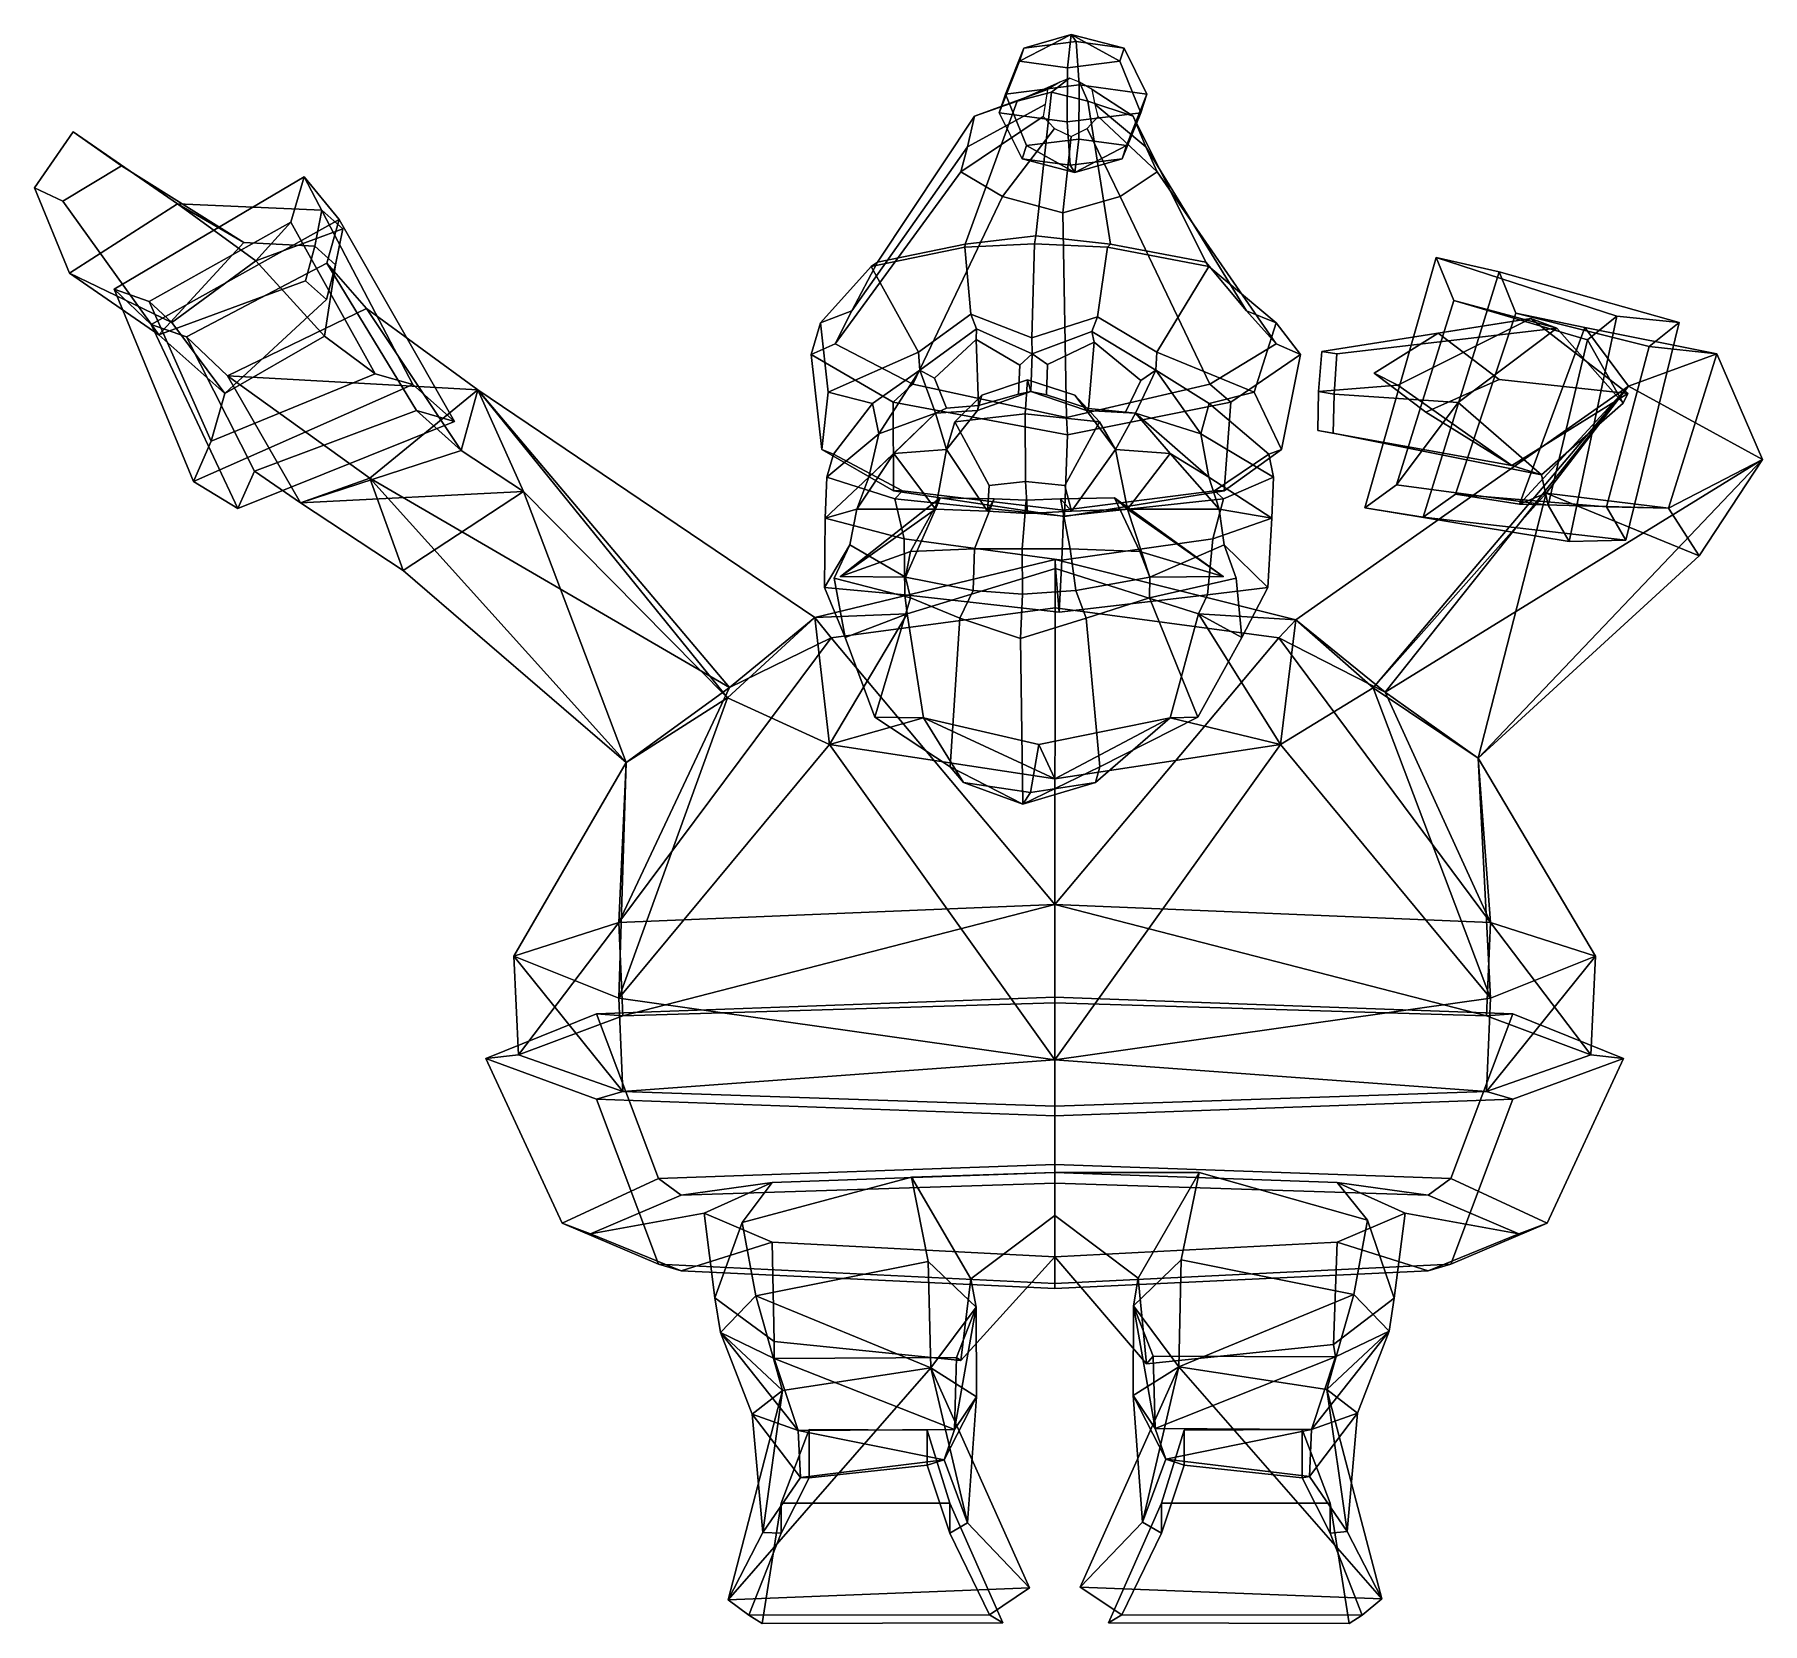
# Model space of a CAD drawing. Extents: x -287 to 196, y -153 to 291.
import ezdxf

# ---------------------------------------------------------------- set-up
doc = ezdxf.new("R2010")
doc.units = 0

msp = doc.modelspace()

# ---------------------------------------------------------------- linework, layer by layer
for p in [(-61.988625, 139.673492, 100.474632), (44.866165, 139.673492, 109.30294)]:
    msp.add_point(p)
for points in [[(1.416467, 281.876221, -21.806782), (2.476177, 291.180511, -34.633114), (-11.962051, 283.706482, -30.261045)], [(-11.962051, 283.706482, -30.261045), (2.476177, 291.180511, -34.633114), (-10.755948, 287.367004, -44.859261)], [(2.476177, 291.180511, -34.633114), (3.828678, 289.197296, -51.003277), (-10.755948, 287.367004, -44.859261)], [(1.416467, 281.876221, -21.806782), (16.001122, 283.706482, -27.950731), (2.476177, 291.180511, -34.633114)], [(2.476177, 291.180511, -34.633114), (17.207226, 287.367004, -42.54895), (3.828678, 289.197296, -51.003277)], [(16.001122, 283.706482, -27.950731), (17.207226, 287.367004, -42.54895), (2.476177, 291.180511, -34.633114)], [(-17.649797, 269.32309, -31.993832), (-11.962051, 283.706482, -30.261045), (-10.755948, 287.367004, -44.859261), (-15.944104, 274.499878, -52.638908)], [(-10.755948, 287.367004, -44.859261), (3.828678, 289.197296, -51.003277), (4.681688, 277.088257, -61.327782), (-15.944104, 274.499878, -52.638908)], [(17.207226, 287.367004, -42.54895), (23.601786, 274.499847, -49.371635), (4.681688, 277.088257, -61.327782), (3.828678, 289.197296, -51.003277)], [(21.896091, 269.32309, -28.726559), (23.601786, 274.499847, -49.371635), (17.207226, 287.367004, -42.54895), (16.001122, 283.706482, -27.950731)], [(1.270307, 266.734711, -20.037716), (1.416467, 281.876221, -21.806782), (-11.962051, 283.706482, -30.261045), (-17.649797, 269.32309, -31.993832)], [(1.270307, 266.734711, -20.037716), (21.896091, 269.32309, -28.726559), (16.001122, 283.706482, -27.950731), (1.416467, 281.876221, -21.806782)], [(-4.136178, 275.802246, -30.294231), (-4.796027, 271.614899, -31.697834), (-26.509155, 259.743134, 13.290929), (-24.565275, 268.390717, 23.299305)], [(-0.757947, 277.835266, -29.360109), (-4.136178, 275.802246, -30.294231), (-24.565275, 268.390717, 23.299305), (-12.700552, 272.589233, 29.060812)], [(-10.049102, 260.116455, -53.414673), (-15.944104, 274.499878, -52.638908), (4.681688, 277.088257, -61.327782), (4.535526, 261.946716, -59.558685)], [(1.97992, 279.021759, -28.75164), (-0.757947, 277.835266, -29.360109), (-12.700552, 272.589233, 29.060812), (-3.039395, 275.03949, 32.649345)], [(1.97992, 279.021759, -28.75164), (-3.039395, 275.03949, 32.649345), (7.079707, 272.589233, 30.695053), (4.780525, 277.835266, -28.902523)], [(17.91407, 260.116455, -51.104359), (4.535526, 261.946716, -59.558685), (4.681688, 277.088257, -61.327782), (23.601786, 274.499847, -49.371635)], [(4.780525, 277.835266, -28.902523), (7.079707, 272.589233, 30.695053), (19.729126, 268.390717, 26.958897), (8.266255, 275.802246, -29.269545)], [(8.266255, 275.802246, -29.269545), (19.729126, 268.390717, 26.958897), (23.289207, 259.743134, 17.405256), (9.147513, 271.614899, -30.54582)], [(-51.711262, 227.575867, 63.107445), (-27.191229, 232.561707, 77.576347), (-12.700552, 272.589233, 29.060812), (-24.565275, 268.390717, 23.299305)], [(-4.796027, 271.614899, -31.697834), (-5.412192, 268.237183, -32.836971), (-28.376818, 252.767609, 5.19299), (-26.509155, 259.743134, 13.290929)], [(-7.463039, 234.863403, 86.542114), (-3.039395, 275.03949, 32.649345), (-12.700552, 272.589233, 29.060812), (-27.191229, 232.561707, 77.576347)], [(-17.649797, 269.32309, -31.993832), (-15.944104, 274.499878, -52.638908), (-10.049102, 260.116455, -53.414673), (-11.255205, 256.455933, -38.816456)], [(-7.463039, 234.863403, 86.542114), (13.469097, 232.561707, 80.935692), (7.079707, 272.589233, 30.695053), (-3.039395, 275.03949, 32.649345)], [(40.031281, 227.575867, 70.68718), (19.729126, 268.390717, 26.958897), (7.079707, 272.589233, 30.695053), (13.469097, 232.561707, 80.935692)], [(9.147513, 271.614899, -30.54582), (23.289207, 259.743134, 17.405256), (26.460579, 252.767578, 9.723642), (9.942279, 268.237183, -31.568388)], [(21.896091, 269.32309, -28.726559), (16.707966, 256.455933, -36.506142), (17.91407, 260.116455, -51.104359), (23.601786, 274.499847, -49.371635)], [(-58.885387, 213.957977, 36.753155), (-51.711262, 227.575867, 63.107445), (-24.565275, 268.390717, 23.299305), (-26.509155, 259.743134, 13.290929)], [(-5.412192, 268.237183, -32.836971), (-2.241776, 264.935394, -33.638779), (-16.728456, 245.948853, -1.609701), (-28.376818, 252.767609, 5.19299)], [(1.270307, 266.734711, -20.037716), (-17.649797, 269.32309, -31.993832), (-11.255205, 256.455933, -38.816456), (2.123314, 254.625671, -30.362192)], [(1.270307, 266.734711, -20.037716), (2.123314, 254.625671, -30.362192), (16.707966, 256.455933, -36.506142), (21.896091, 269.32309, -28.726559)], [(9.942279, 268.237183, -31.568388), (26.460579, 252.767578, 9.723642), (16.086605, 245.948853, 1.101471), (6.946441, 264.935394, -32.87965)], [(51.433369, 213.957977, 45.867657), (23.289207, 259.743134, 17.405256), (19.729126, 268.390717, 26.958897), (40.031281, 227.575867, 70.68718)], [(-279.366852, 244.585876, 183.979324), (-262.978943, 254.484009, 186.744736), (-276.467804, 264.018066, 172.980865), (-287.24054, 248.36795, 162.276779)], [(-287.24054, 248.36795, 162.276779), (-276.467804, 264.018066, 172.980865), (-247.260544, 243.886536, 113.714951), (-277.46167, 224.509888, 108.066727)], [(-262.978943, 254.484009, 186.744736), (-228.774658, 233.08252, 149.690536), (-247.260544, 243.886536, 113.714951), (-276.467804, 264.018066, 172.980865)], [(-2.241776, 264.935394, -33.638779), (2.411141, 262.711029, -33.971024), (0.10835, 241.355164, -5.449925), (-16.728456, 245.948853, -1.609701)], [(3.475801, 252.642395, -46.732296), (-10.049102, 260.116455, -53.414673), (4.535526, 261.946716, -59.558685)], [(6.946441, 264.935394, -32.87965), (16.086605, 245.948853, 1.101471), (0.10835, 241.355164, -5.449925), (2.411141, 262.711029, -33.971024)], [(3.475801, 252.642395, -46.732296), (4.535526, 261.946716, -59.558685), (17.91407, 260.116455, -51.104359)], [(-63.511799, 204.701447, 14.250016), (-58.885387, 213.957977, 36.753155), (-26.509155, 259.743134, 13.290929), (-28.376818, 252.767609, 5.19299)], [(-11.255205, 256.455933, -38.816456), (-10.049102, 260.116455, -53.414673), (3.475801, 252.642395, -46.732296)], [(2.123314, 254.625671, -30.362192), (-11.255205, 256.455933, -38.816456), (3.475801, 252.642395, -46.732296)], [(2.123314, 254.625671, -30.362192), (3.475801, 252.642395, -46.732296), (16.707966, 256.455933, -36.506142)], [(16.707966, 256.455933, -36.506142), (3.475801, 252.642395, -46.732296), (17.91407, 260.116455, -51.104359)], [(59.690243, 204.701416, 24.42893), (26.460579, 252.767578, 9.723642), (23.289207, 259.743134, 17.405256), (51.433369, 213.957977, 45.867657)], [(-279.366852, 244.585876, 183.979324), (-252.488846, 207.24411, 132.579544), (-228.774658, 233.08252, 149.690536), (-262.978943, 254.484009, 186.744736)], [(-264.952789, 220.001587, 89.379517), (-211.882156, 251.426056, 97.148766), (-202.133865, 239.476227, 68.659538), (-254.638809, 210.136841, 59.491009)], [(-264.952789, 220.001587, 89.379517), (-255.19223, 216.576721, 94.149231), (-215.599503, 238.687073, 100.18042), (-211.882156, 251.426056, 97.148766)], [(-181.566895, 193.316589, 129.239166), (-211.882156, 251.426056, 97.148766), (-215.599503, 238.687073, 100.18042), (-192.021088, 196.36084, 124.345932)], [(-169.890503, 183.015808, 100.0019), (-202.133865, 239.476227, 68.659538), (-211.882156, 251.426056, 97.148766), (-181.566895, 193.316589, 129.239166)], [(-41.810711, 193.460449, -3.171872), (-63.511799, 204.701447, 14.250016), (-28.376818, 252.767609, 5.19299), (-16.728456, 245.948853, -1.609701)], [(41.142666, 193.460449, 3.68171), (16.086605, 245.948853, 1.101471), (26.460579, 252.767578, 9.723642), (59.690243, 204.701416, 24.42893)], [(-279.366852, 244.585876, 183.979324), (-287.24054, 248.36795, 162.276779), (-277.46167, 224.509888, 108.066727), (-252.488846, 207.24411, 132.579544)], [(-277.46167, 224.509888, 108.066727), (-247.260544, 243.886536, 113.714951), (-225.364471, 227.879089, 90.32843), (-248.862198, 210.686401, 88.078171)], [(-206.918701, 242.040314, 157.069931), (-201.053467, 236.904388, 146.74115), (-225.364471, 227.879089, 90.32843), (-247.260544, 243.886536, 113.714951)], [(-208.912277, 231.989746, 161.999619), (-206.918701, 242.040314, 157.069931), (-247.260544, 243.886536, 113.714951), (-228.774658, 233.08252, 149.690536)], [(-208.912277, 231.989746, 161.999619), (-203.147583, 226.843628, 151.595947), (-201.053467, 236.904388, 146.74115), (-206.918701, 242.040314, 157.069931)], [(1.128203, 184.108337, -17.443327), (-41.810711, 193.460449, -3.171872), (-16.728456, 245.948853, -1.609701), (0.10835, 241.355164, -5.449925)], [(1.128203, 184.108337, -17.443327), (0.10835, 241.355164, -5.449925), (16.086605, 245.948853, 1.101471), (41.142666, 193.460449, 3.68171)], [(-248.862198, 210.686401, 88.078171), (-225.364471, 227.879089, 90.32843), (-215.599503, 238.687073, 100.18042), (-255.19223, 216.576721, 94.149231)], [(-254.638809, 210.136841, 59.491009), (-202.133865, 239.476227, 68.659538), (-205.611603, 227.295105, 71.586655), (-244.746521, 206.623352, 64.339752)], [(-206.248871, 206.900574, 110.524094), (-192.021088, 196.36084, 124.345932), (-215.599503, 238.687073, 100.18042), (-225.364471, 227.879089, 90.32843)], [(-203.147583, 226.843628, 151.595947), (-206.248871, 206.900574, 110.524094), (-225.364471, 227.879089, 90.32843), (-201.053467, 236.904388, 146.74115)], [(-169.890503, 183.015808, 100.0019), (-180.543259, 186.077148, 95.029816), (-205.611603, 227.295105, 71.586655), (-202.133865, 239.476227, 68.659538)], [(-211.530487, 222.289001, 166.435928), (-208.912277, 231.989746, 161.999619), (-228.774658, 233.08252, 149.690536), (-252.488846, 207.24411, 132.579544)], [(-211.530487, 222.289001, 166.435928), (-205.657303, 217.137085, 156.069992), (-203.147583, 226.843628, 151.595947), (-208.912277, 231.989746, 161.999619)], [(-27.23945, 231.768799, 83.02607), (-27.191229, 232.561707, 77.576347), (-51.711262, 227.575867, 63.107445), (-53.419609, 226.310303, 68.230446)], [(-25.59234, 213.023315, 92.597458), (-27.23945, 231.768799, 83.02607), (-53.419609, 226.310303, 68.230446), (-40.19788, 202.340027, 82.319923)], [(-7.824828, 232.710266, 90.921074), (-7.463039, 234.863403, 86.542114), (-27.191229, 232.561707, 77.576347), (-27.23945, 231.768799, 83.02607)], [(-8.597091, 206.376465, 100.268265), (-7.824828, 232.710266, 90.921074), (-27.23945, 231.768799, 83.02607), (-25.59234, 213.023315, 92.597458)], [(-8.597091, 206.376465, 100.268265), (9.819415, 212.290863, 95.791283), (12.62226, 231.768799, 86.319435), (-7.824828, 232.710266, 90.921074)], [(-7.824828, 232.710266, 90.921074), (12.62226, 231.768799, 86.319435), (13.469097, 232.561707, 80.935692), (-7.463039, 234.863403, 86.542114)], [(9.819415, 212.290863, 95.791283), (26.416792, 202.340027, 87.823616), (40.875683, 226.310303, 76.021095), (12.62226, 231.768799, 86.319435)], [(12.62226, 231.768799, 86.319435), (40.875683, 226.310303, 76.021095), (40.031281, 227.575867, 70.68718), (13.469097, 232.561707, 80.935692)], [(-244.746521, 206.623352, 64.339752), (-205.611603, 227.295105, 71.586655), (-194.451996, 214.566589, 39.63834), (-233.354614, 195.76825, 31.83003)], [(-194.451996, 214.566589, 39.63834), (-205.611603, 227.295105, 71.586655), (-180.543259, 186.077148, 95.029816), (-168.025726, 174.861816, 63.058159)], [(-53.419609, 226.310303, 68.230446), (-51.711262, 227.575867, 63.107445), (-58.885387, 213.957977, 36.753155), (-67.608734, 210.547272, 38.438084)], [(40.875683, 226.310303, 76.021095), (59.761898, 210.547241, 48.961407), (51.433369, 213.957977, 45.867657), (40.031281, 227.575867, 70.68718)], [(100.772682, 156.228271, 71.821877), (84.507095, 158.86972, 100.557137), (104.465462, 228.858521, 105.918915), (122.045471, 224.825409, 79.009048)], [(84.507095, 158.86972, 100.557137), (93.369736, 165.274841, 105.345581), (109.396774, 216.794617, 109.847816), (104.465462, 228.858521, 105.918915)], [(154.888687, 212.452759, 138.364227), (172.304214, 210.686768, 110.246674), (122.045471, 224.825409, 79.009048), (104.465462, 228.858521, 105.918915)], [(154.888687, 212.452759, 138.364227), (104.465462, 228.858521, 105.918915), (109.396774, 216.794617, 109.847816), (146.689133, 205.868042, 133.987305)], [(-252.488846, 207.24411, 132.579544), (-277.46167, 224.509888, 108.066727), (-248.862198, 210.686401, 88.078171), (-234.095535, 190.802307, 105.773422)], [(-211.530487, 222.289001, 166.435928), (-252.488846, 207.24411, 132.579544), (-234.095535, 190.802307, 105.773422), (-205.657303, 217.137085, 156.069992)], [(-205.657303, 217.137085, 156.069992), (-234.095535, 190.802307, 105.773422), (-206.248871, 206.900574, 110.524094), (-203.147583, 226.843628, 151.595947)], [(-40.19788, 202.340027, 82.319923), (-53.419609, 226.310303, 68.230446), (-67.608734, 210.547272, 38.438084), (-65.477661, 191.223175, 63.313595)], [(26.416792, 202.340027, 87.823616), (53.577187, 191.223145, 73.149864), (59.761898, 210.547241, 48.961407), (40.875683, 226.310303, 76.021095)], [(100.772682, 156.228271, 71.821877), (122.045471, 224.825409, 79.009048), (126.692833, 213.265961, 82.727089), (109.808884, 162.712769, 76.70784)], [(172.304214, 210.686768, 110.246674), (163.999435, 203.969208, 105.817535), (126.692833, 213.265961, 82.727089), (122.045471, 224.825409, 79.009048)], [(-230.403244, 158.71283, 86.151527), (-242.841949, 166.206604, 117.083336), (-264.952789, 220.001587, 89.379517), (-254.638809, 210.136841, 59.491009)], [(-242.841949, 166.206604, 117.083336), (-237.860916, 177.470703, 115.025322), (-255.19223, 216.576721, 94.149231), (-264.952789, 220.001587, 89.379517)], [(-234.095535, 190.802307, 105.773422), (-248.862198, 210.686401, 88.078171), (-255.19223, 216.576721, 94.149231), (-237.860916, 177.470703, 115.025322)], [(-233.354614, 195.76825, 31.83003), (-194.451996, 214.566589, 39.63834), (-163.407516, 191.822449, 3.517305)], [(-168.025726, 174.861816, 63.058159), (-163.407516, 191.822449, 3.517305), (-194.451996, 214.566589, 39.63834)], [(-67.608734, 210.547272, 38.438084), (-58.885387, 213.957977, 36.753155), (-63.511799, 204.701447, 14.250016), (-70.184624, 201.74823, 12.954178)], [(-25.59234, 213.023315, 92.597458), (-40.19788, 202.340027, 82.319923), (-39.87487, 197.357666, 82.075066), (-23.983829, 208.893402, 92.768608)], [(-8.597091, 206.376465, 100.268265), (-25.59234, 213.023315, 92.597458), (-23.983829, 208.893402, 92.768608), (-8.45526, 201.899658, 98.551598)], [(59.761898, 210.547241, 48.961407), (66.48526, 201.74823, 24.2458), (59.690243, 204.701416, 24.42893), (51.433369, 213.957977, 45.867657)], [(110.537155, 188.293457, 106.43367), (138.110825, 209.10318, 113.411888), (109.396774, 216.794617, 109.847816), (93.369736, 165.274841, 105.345581)], [(156.641708, 188.141357, 122.511856), (146.689133, 205.868042, 133.987305), (109.396774, 216.794617, 109.847816), (138.110825, 209.10318, 113.411888)], [(146.018082, 209.323303, 52.424671), (127.73716, 159.918579, 45.476028), (109.808884, 162.712769, 76.70784), (126.692833, 213.265961, 82.727089)], [(163.999435, 203.969208, 105.817535), (182.877777, 201.898315, 75.096077), (146.018082, 209.323303, 52.424671), (126.692833, 213.265961, 82.727089)], [(-230.403244, 158.71283, 86.151527), (-254.638809, 210.136841, 59.491009), (-244.746521, 206.623352, 64.339752), (-225.779068, 169.137421, 84.25219)], [(-65.477661, 191.223175, 63.313595), (-67.608734, 210.547272, 38.438084), (-70.184624, 201.74823, 12.954178), (-67.249596, 175.203186, 27.501287)], [(-24.099293, 205.924255, 90.925369), (-23.983829, 208.893402, 92.768608), (-39.87487, 197.357666, 82.075066), (-35.773426, 195.137604, 82.772179)], [(-24.099293, 205.924255, 90.925369), (-11.953626, 198.740356, 96.009727), (-8.45526, 201.899658, 98.551598), (-23.983829, 208.893402, 92.768608)], [(-8.597091, 206.376465, 100.268265), (-8.45526, 201.899658, 98.551598), (8.206526, 208.153076, 95.673096), (9.819415, 212.290863, 95.791283)], [(8.897204, 205.221802, 93.659401), (8.206526, 208.153076, 95.673096), (-8.45526, 201.899658, 98.551598), (-4.13329, 198.906799, 96.798103)], [(9.819415, 212.290863, 95.791283), (8.206526, 208.153076, 95.673096), (26.138348, 197.357666, 87.52906), (26.416792, 202.340027, 87.823616)], [(8.897204, 205.221802, 93.659401), (21.938738, 194.458496, 85.039314), (26.138348, 197.357666, 87.52906), (8.206526, 208.153076, 95.673096)], [(53.577187, 191.223145, 73.149864), (61.202572, 175.203156, 38.113964), (66.48526, 201.74823, 24.2458), (59.761898, 210.547241, 48.961407)], [(71.559532, 191.345886, 143.948776), (93.757179, 193.203674, 151.092667), (130.912994, 211.768555, 145.849731), (72.459068, 202.613159, 142.712189)], [(72.459068, 202.613159, 142.712189), (130.912994, 211.768555, 145.849731), (138.110825, 209.10318, 113.411888), (76.675278, 201.911621, 130.497711)], [(75.899323, 190.642914, 131.757706), (76.675278, 201.911621, 130.497711), (138.110825, 209.10318, 113.411888), (110.537155, 188.293457, 106.43367)], [(87.124016, 196.516449, 205.369659), (104.955688, 207.711121, 209.728882), (130.912994, 211.768555, 145.849731), (93.757179, 193.203674, 151.092667)], [(101.506737, 185.613098, 212.329468), (122.070618, 194.74408, 205.922318), (104.955688, 207.711121, 209.728882), (87.124016, 196.516449, 205.369659)], [(122.070618, 194.74408, 205.922318), (157.969742, 190.78241, 157.973145), (130.912994, 211.768555, 145.849731), (104.955688, 207.711121, 209.728882)], [(127.73716, 159.918579, 45.476028), (146.018082, 209.323303, 52.424671), (158.171799, 192.905579, 3.685029)], [(157.969742, 190.78241, 157.973145), (156.641708, 188.141357, 122.511856), (138.110825, 209.10318, 113.411888), (130.912994, 211.768555, 145.849731)], [(141.557129, 149.451233, 136.528412), (154.888687, 212.452759, 138.364227), (146.689133, 205.868042, 133.987305), (135.697037, 159.592346, 132.199005)], [(157.471817, 149.802185, 106.291771), (172.304214, 210.686768, 110.246674), (154.888687, 212.452759, 138.364227), (141.557129, 149.451233, 136.528412)], [(182.877777, 201.898315, 75.096077), (158.171799, 192.905579, 3.685029), (146.018082, 209.323303, 52.424671)], [(157.471817, 149.802185, 106.291771), (152.035751, 159.183014, 102.277779), (163.999435, 203.969208, 105.817535), (172.304214, 210.686768, 110.246674)], [(-212.950699, 160.289246, 51.577583), (-225.779068, 169.137421, 84.25219), (-244.746521, 206.623352, 64.339752), (-233.354614, 195.76825, 31.83003)], [(-234.095535, 190.802307, 105.773422), (-237.860916, 177.470703, 115.025322), (-192.021088, 196.36084, 124.345932), (-206.248871, 206.900574, 110.524094)], [(-70.184624, 201.74823, 12.954178), (-63.511799, 204.701447, 14.250016), (-41.810711, 193.460449, -3.171872), (-47.299282, 188.381714, -5.959583)], [(-23.501186, 187.427612, 94.946037), (-24.099293, 205.924255, 90.925369), (-35.773426, 195.137604, 82.772179), (-32.405331, 186.682007, 88.918365)], [(-11.953626, 198.740356, 96.009727), (-24.099293, 205.924255, 90.925369), (-23.501186, 187.427612, 94.946037), (-12.243429, 190.624847, 99.517403)], [(-4.13329, 198.906799, 96.798103), (-4.448513, 190.49762, 100.613449), (7.25494, 186.666016, 97.047783), (8.897204, 205.221802, 93.659401)], [(7.25494, 186.666016, 97.047783), (17.611422, 185.600525, 91.416771), (21.938738, 194.458496, 85.039314), (8.897204, 205.221802, 93.659401)], [(66.48526, 201.74823, 24.2458), (47.014339, 188.381714, 1.832579), (41.142666, 193.460449, 3.68171), (59.690243, 204.701416, 24.42893)], [(133.907822, 168.043823, 117.271149), (135.697037, 159.592346, 132.199005), (146.689133, 205.868042, 133.987305), (156.641708, 188.141357, 122.511856)], [(169.384018, 158.748413, 70.507729), (182.877777, 201.898315, 75.096077), (163.999435, 203.969208, 105.817535), (152.035751, 159.183014, 102.277779)], [(-67.249596, 175.203186, 27.501287), (-70.184624, 201.74823, 12.954178), (-47.299282, 188.381714, -5.959583), (-47.246227, 163.602173, 4.607712)], [(-53.102993, 188.042603, 65.847351), (-39.87487, 197.357666, 82.075066), (-40.19788, 202.340027, 82.319923), (-65.477661, 191.223175, 63.313595)], [(-12.243429, 190.624847, 99.517403), (-8.825187, 191.407227, 103.029045), (-8.45526, 201.899658, 98.551598), (-11.953626, 198.740356, 96.009727)], [(-4.448513, 190.49762, 100.613449), (-4.13329, 198.906799, 96.798103), (-8.45526, 201.899658, 98.551598), (-8.825187, 191.407227, 103.029045)], [(40.954464, 188.042572, 73.618347), (53.577187, 191.223145, 73.149864), (26.416792, 202.340027, 87.823616), (26.138348, 197.357666, 87.52906)], [(61.202572, 175.203156, 38.113964), (45.227707, 163.602173, 12.247879), (47.014339, 188.381714, 1.832579), (66.48526, 201.74823, 24.2458)], [(71.559532, 191.345886, 143.948776), (72.459068, 202.613159, 142.712189), (76.675278, 201.911621, 130.497711), (75.899323, 190.642914, 131.757706)], [(182.877777, 201.898315, 75.096077), (195.607834, 172.343536, -2.346491), (158.171799, 192.905579, 3.685029)], [(169.384018, 158.748413, 70.507729), (195.607834, 172.343536, -2.346491), (182.877777, 201.898315, 75.096077)], [(-242.841949, 166.206604, 117.083336), (-181.566895, 193.316589, 129.239166), (-192.021088, 196.36084, 124.345932), (-237.860916, 177.470703, 115.025322)], [(-230.403244, 158.71283, 86.151527), (-169.890503, 183.015808, 100.0019), (-181.566895, 193.316589, 129.239166), (-242.841949, 166.206604, 117.083336)], [(-233.354614, 195.76825, 31.83003), (-163.407516, 191.822449, 3.517305), (-193.580399, 167.170593, -15.166944)], [(-212.950699, 160.289246, 51.577583), (-233.354614, 195.76825, 31.83003), (-193.580399, 167.170593, -15.166944)], [(-51.333374, 179.551636, 69.127342), (-39.87487, 197.357666, 82.075066), (-53.102993, 188.042603, 65.847351)], [(-35.446167, 185.305389, 90.198479), (-39.87487, 197.357666, 82.075066), (-51.333374, 179.551636, 69.127342)], [(-47.299282, 188.381714, -5.959583), (-41.810711, 193.460449, -3.171872), (1.128203, 184.108337, -17.443327), (1.393267, 179.241547, -20.651571)], [(-32.405331, 186.682007, 88.918365), (-35.773426, 195.137604, 82.772179), (-39.87487, 197.357666, 82.075066), (-35.446167, 185.305389, 90.198479)], [(-10.377522, 185.106323, 125.05291), (-9.756551, 194.668152, 117.536911), (-22.524364, 190.402832, 114.035782), (-30.099384, 182.906921, 117.125603)], [(-9.756551, 194.668152, 117.536911), (-8.825187, 191.407227, 103.029045), (-23.698011, 186.109009, 97.740128), (-22.524364, 190.402832, 114.035782)], [(-10.377522, 185.106323, 125.05291), (10.377945, 182.906921, 120.469826), (3.412737, 190.402832, 116.178696), (-9.756551, 194.668152, 117.536911)], [(-9.756551, 194.668152, 117.536911), (3.412737, 190.402832, 116.178696), (6.713982, 186.109009, 100.252754), (-8.825187, 191.407227, 103.029045)], [(47.014339, 188.381714, 1.832579), (1.393267, 179.241547, -20.651571), (1.128203, 184.108337, -17.443327), (41.142666, 193.460449, 3.68171)], [(17.611422, 185.600525, 91.416771), (20.436487, 185.305389, 94.815491), (26.138348, 197.357666, 87.52906), (21.938738, 194.458496, 85.039314)], [(20.436487, 185.305389, 94.815491), (38.670528, 179.551636, 76.563431), (26.138348, 197.357666, 87.52906)], [(38.670528, 179.551636, 76.563431), (40.954464, 188.042572, 73.618347), (26.138348, 197.357666, 87.52906)], [(71.39341, 180.466064, 145.44603), (125.609039, 170.720917, 149.432098), (93.757179, 193.203674, 151.092667), (71.559532, 191.345886, 143.948776)], [(101.506737, 185.613098, 212.329468), (87.124016, 196.516449, 205.369659), (93.757179, 193.203674, 151.092667), (125.609039, 170.720917, 149.432098)], [(101.506737, 185.613098, 212.329468), (125.609039, 170.720917, 149.432098), (157.969742, 190.78241, 157.973145), (122.070618, 194.74408, 205.922318)], [(-93.077667, 108.672394, -36.714012), (-193.580399, 167.170593, -15.166944), (-163.407516, 191.822449, 3.517305)], [(-168.025726, 174.861816, 63.058159), (-150.572403, 163.404022, 45.64362), (-163.407516, 191.822449, 3.517305)], [(-93.610809, 105.783081, 43.368176), (-69.171715, 128.216736, -6.470735), (-163.407516, 191.822449, 3.517305)], [(-93.610809, 105.783081, 43.368176), (-163.407516, 191.822449, 3.517305), (-150.572403, 163.404022, 45.64362)], [(-93.077667, 108.672394, -36.714012), (-163.407516, 191.822449, 3.517305), (-69.171715, 128.216736, -6.470735)], [(-65.477661, 191.223175, 63.313595), (-67.249596, 175.203186, 27.501287), (-63.984684, 173.826538, 29.369276), (-53.102993, 188.042603, 65.847351)], [(-47.246227, 163.602173, 4.607712), (-47.299282, 188.381714, -5.959583), (1.393267, 179.241547, -20.651571), (0.561897, 156.451172, -10.588978)], [(-30.099384, 182.906921, 117.125603), (-22.524364, 190.402832, 114.035782), (-23.698011, 186.109009, 97.740128), (-32.362782, 175.126099, 100.480217)], [(-23.501186, 187.427612, 94.946037), (-23.698011, 186.109009, 97.740128), (-8.825187, 191.407227, 103.029045), (-12.243429, 190.624847, 99.517403)], [(7.25494, 186.666016, 97.047783), (-4.448513, 190.49762, 100.613449), (-8.825187, 191.407227, 103.029045), (6.713982, 186.109009, 100.252754)], [(45.227707, 163.602173, 12.247879), (0.561897, 156.451172, -10.588978), (1.393267, 179.241547, -20.651571), (47.014339, 188.381714, 1.832579)], [(10.377945, 182.906921, 120.469826), (14.811564, 175.126099, 104.377747), (6.713982, 186.109009, 100.252754), (3.412737, 190.402832, 116.178696)], [(53.577187, 191.223145, 73.149864), (40.954464, 188.042572, 73.618347), (57.675358, 173.826538, 39.420788), (61.202572, 175.203156, 38.113964)], [(86.830139, 108.567383, 43.661064), (158.171799, 192.905579, 3.685029), (65.198441, 127.592407, -7.075633)], [(90.203552, 107.314331, -35.303822), (65.198441, 127.592407, -7.075633), (158.171799, 192.905579, 3.685029)], [(71.39341, 180.466064, 145.44603), (71.559532, 191.345886, 143.948776), (75.899323, 190.642914, 131.757706), (75.633347, 179.762268, 133.197906)], [(75.633347, 179.762268, 133.197906), (75.899323, 190.642914, 131.757706), (110.537155, 188.293457, 106.43367), (133.907822, 168.043823, 117.271149)], [(86.830139, 108.567383, 43.661064), (135.124191, 162.95636, 39.840111), (158.171799, 192.905579, 3.685029)], [(90.203552, 107.314331, -35.303822), (158.171799, 192.905579, 3.685029), (195.607834, 172.343536, -2.346491)], [(125.609039, 170.720917, 149.432098), (133.907822, 168.043823, 117.271149), (156.641708, 188.141357, 122.511856), (157.969742, 190.78241, 157.973145)], [(127.73716, 159.918579, 45.476028), (158.171799, 192.905579, 3.685029), (135.124191, 162.95636, 39.840111)], [(-230.403244, 158.71283, 86.151527), (-225.779068, 169.137421, 84.25219), (-180.543259, 186.077148, 95.029816), (-169.890503, 183.015808, 100.0019)], [(-168.025726, 174.861816, 63.058159), (-180.543259, 186.077148, 95.029816), (-225.779068, 169.137421, 84.25219), (-212.950699, 160.289246, 51.577583)], [(-53.102993, 188.042603, 65.847351), (-63.984684, 173.826538, 29.369276), (-65.801735, 167.395355, 32.527061), (-51.333374, 179.551636, 69.127342)], [(-54.148144, 167.461914, 72.625366), (-35.446167, 185.305389, 90.198479), (-51.333374, 179.551636, 69.127342)], [(-47.153721, 174.02887, 96.315056), (-35.446167, 185.305389, 90.198479), (-54.148144, 167.461914, 72.625366)], [(-47.153721, 174.02887, 96.315056), (-32.362782, 175.126099, 100.480217), (-35.446167, 185.305389, 90.198479)], [(-23.501186, 187.427612, 94.946037), (-32.405331, 186.682007, 88.918365), (-35.446167, 185.305389, 90.198479), (-23.698011, 186.109009, 97.740128)], [(-32.362782, 175.126099, 100.480217), (-23.698011, 186.109009, 97.740128), (-35.446167, 185.305389, 90.198479)], [(-10.33659, 166.236023, 124.557487), (-10.377522, 185.106323, 125.05291), (-30.099384, 182.906921, 117.125603), (-20.457485, 165.0672, 118.415909)], [(-10.33659, 166.236023, 124.557487), (0.65502, 165.0672, 120.160217), (10.377945, 182.906921, 120.469826), (-10.377522, 185.106323, 125.05291)], [(7.25494, 186.666016, 97.047783), (6.713982, 186.109009, 100.252754), (20.436487, 185.305389, 94.815491), (17.611422, 185.600525, 91.416771)], [(14.811564, 175.126099, 104.377747), (20.436487, 185.305389, 94.815491), (6.713982, 186.109009, 100.252754)], [(30.085527, 174.02887, 102.696541), (20.436487, 185.305389, 94.815491), (14.811564, 175.126099, 104.377747)], [(30.085527, 174.02887, 102.696541), (40.873043, 167.461914, 80.475983), (20.436487, 185.305389, 94.815491)], [(40.873043, 167.461914, 80.475983), (38.670528, 179.551636, 76.563431), (20.436487, 185.305389, 94.815491)], [(40.954464, 188.042572, 73.618347), (38.670528, 179.551636, 76.563431), (58.949512, 167.395355, 42.833969), (57.675358, 173.826538, 39.420788)], [(133.907822, 168.043823, 117.271149), (110.537155, 188.293457, 106.43367), (93.369736, 165.274841, 105.345581), (135.697037, 159.592346, 132.199005)], [(-51.333374, 179.551636, 69.127342), (-65.801735, 167.395355, 32.527061), (-66.320869, 155.952759, 38.537701), (-54.148144, 167.461914, 72.625366)], [(-20.457485, 165.0672, 118.415909), (-30.099384, 182.906921, 117.125603), (-32.362782, 175.126099, 100.480217), (-20.9877, 157.960571, 106.67984)], [(0.65502, 165.0672, 120.160217), (2.573241, 157.960571, 108.626434), (14.811564, 175.126099, 104.377747), (10.377945, 182.906921, 120.469826)], [(38.670528, 179.551636, 76.563431), (40.873043, 167.461914, 80.475983), (58.475143, 155.952759, 48.848309), (58.949512, 167.395355, 42.833969)], [(71.39341, 180.466064, 145.44603), (75.633347, 179.762268, 133.197906), (133.907822, 168.043823, 117.271149), (125.609039, 170.720917, 149.432098)], [(-212.950699, 160.289246, 51.577583), (-150.572403, 163.404022, 45.64362), (-168.025726, 174.861816, 63.058159)], [(-67.249596, 175.203186, 27.501287), (-47.246227, 163.602173, 4.607712), (-44.654594, 163.657043, 5.617821), (-63.984684, 173.826538, 29.369276)], [(-65.801735, 167.395355, 32.527061), (-63.984684, 173.826538, 29.369276), (-44.654594, 163.657043, 5.617821), (-46.88483, 161.390015, 3.661036)], [(-57.484631, 158.531555, 74.621803), (-47.153721, 174.02887, 96.315056), (-54.148144, 167.461914, 72.625366)], [(-35.474628, 158.509186, 98.89299), (-47.153721, 174.02887, 96.315056), (-57.484631, 158.531555, 74.621803)], [(-35.474628, 158.509186, 98.89299), (-32.362782, 175.126099, 100.480217), (-47.153721, 174.02887, 96.315056)], [(-20.9877, 157.960571, 106.67984), (-32.362782, 175.126099, 100.480217), (-35.474628, 158.509186, 98.89299)], [(2.573241, 157.960571, 108.626434), (18.141708, 158.509186, 103.322762), (14.811564, 175.126099, 104.377747)], [(18.141708, 158.509186, 103.322762), (30.085527, 174.02887, 102.696541), (14.811564, 175.126099, 104.377747)], [(18.141708, 158.509186, 103.322762), (43.836632, 158.531555, 82.992935), (30.085527, 174.02887, 102.696541)], [(43.836632, 158.531555, 82.992935), (40.873043, 167.461914, 80.475983), (30.085527, 174.02887, 102.696541)], [(61.202572, 175.203156, 38.113964), (57.675358, 173.826538, 39.420788), (42.505436, 163.657043, 12.818955), (45.227707, 163.602173, 12.247879)], [(58.949512, 167.395355, 42.833969), (45.026569, 161.390015, 11.254726), (42.505436, 163.657043, 12.818955), (57.675358, 173.826538, 39.420788)], [(116.139717, 88.903931, 7.033246), (90.203552, 107.314331, -35.303822), (195.607834, 172.343536, -2.346491)], [(177.889084, 145.461731, 28.385977), (116.139717, 88.903931, 7.033246), (195.607834, 172.343536, -2.346491)], [(169.384018, 158.748413, 70.507729), (177.889084, 145.461731, 28.385977), (195.607834, 172.343536, -2.346491)], [(-212.950699, 160.289246, 51.577583), (-193.580399, 167.170593, -15.166944), (-184.232605, 141.376282, 19.991533)], [(-121.894287, 87.705414, 4.484119), (-193.580399, 167.170593, -15.166944), (-93.077667, 108.672394, -36.714012)], [(-184.232605, 141.376282, 19.991533), (-193.580399, 167.170593, -15.166944), (-121.894287, 87.705414, 4.484119)], [(-54.148144, 167.461914, 72.625366), (-66.320869, 155.952759, 38.537701), (-57.484631, 158.531555, 74.621803)], [(-66.320869, 155.952759, 38.537701), (-65.801735, 167.395355, 32.527061), (-46.88483, 161.390015, 3.661036), (-44.229244, 150.169281, 5.883368)], [(-10.33659, 166.236023, 124.557487), (-20.457485, 165.0672, 118.415909), (-20.9877, 157.960571, 106.67984), (-9.753376, 157.26358, 114.263512)], [(-10.33659, 166.236023, 124.557487), (-9.753376, 157.26358, 114.263512), (2.573241, 157.960571, 108.626434), (0.65502, 165.0672, 120.160217)], [(40.873043, 167.461914, 80.475983), (43.836632, 158.531555, 82.992935), (58.475143, 155.952759, 48.848309)], [(58.475143, 155.952759, 48.848309), (42.042271, 150.16925, 13.011093), (45.026569, 161.390015, 11.254726), (58.949512, 167.395355, 42.833969)], [(141.557129, 149.451233, 136.528412), (135.697037, 159.592346, 132.199005), (93.369736, 165.274841, 105.345581), (84.507095, 158.86972, 100.557137)], [(-212.950699, 160.289246, 51.577583), (-184.232605, 141.376282, 19.991533), (-150.572403, 163.404022, 45.64362)], [(-184.232605, 141.376282, 19.991533), (-121.894287, 87.705414, 4.484119), (-150.572403, 163.404022, 45.64362)], [(-121.894287, 87.705414, 4.484119), (-93.610809, 105.783081, 43.368176), (-150.572403, 163.404022, 45.64362)], [(-42.499428, 146.696655, 119.928894), (-34.209648, 161.615173, 113.206795), (-61.988625, 139.673492, 100.474632)], [(-34.209648, 161.615173, 113.206795), (-35.474628, 158.509186, 98.89299), (-61.988625, 139.673492, 100.474632)], [(-47.246227, 163.602173, 4.607712), (0.561897, 156.451172, -10.588978), (0.311743, 158.197571, -7.56121), (-44.654594, 163.657043, 5.617821)], [(-46.88483, 161.390015, 3.661036), (-44.654594, 163.657043, 5.617821), (0.311743, 158.197571, -7.56121), (0.287626, 156.570313, -7.2693)], [(-44.229244, 150.169281, 5.883368), (-46.88483, 161.390015, 3.661036), (0.287626, 156.570313, -7.2693), (-0.167547, 144.273743, -1.760071)], [(-19.125629, 161.41098, 114.646042), (-34.209648, 161.615173, 113.206795), (-42.499428, 146.696655, 119.928894), (-24.540789, 147.413635, 130.598129)], [(-34.209648, 161.615173, 113.206795), (-19.125629, 161.41098, 114.646042), (-20.9877, 157.960571, 106.67984), (-35.474628, 158.509186, 98.89299)], [(-24.540789, 147.413635, 130.598129), (-11.254244, 147.442047, 132.429489), (-10.104809, 160.977234, 118.517136), (-19.125629, 161.41098, 114.646042)], [(-10.104809, 160.977234, 118.517136), (-9.753376, 157.26358, 114.263512), (-20.9877, 157.960571, 106.67984), (-19.125629, 161.41098, 114.646042)], [(2.152702, 147.413635, 132.803543), (-0.570984, 161.41095, 116.179024), (-10.104809, 160.977234, 118.517136), (-11.254244, 147.442047, 132.429489)], [(-10.104809, 160.977234, 118.517136), (-0.570984, 161.41095, 116.179024), (2.573241, 157.960571, 108.626434), (-9.753376, 157.26358, 114.263512)], [(-0.570984, 161.41095, 116.179024), (2.152702, 147.413635, 132.803543), (21.618862, 146.696655, 125.226326), (14.544712, 161.615173, 117.234863)], [(14.544712, 161.615173, 117.234863), (18.141708, 158.509186, 103.322762), (2.573241, 157.960571, 108.626434), (-0.570984, 161.41095, 116.179024)], [(42.042271, 150.16925, 13.011093), (-0.167547, 144.273743, -1.760071), (0.287626, 156.570313, -7.2693), (45.026569, 161.390015, 11.254726)], [(45.026569, 161.390015, 11.254726), (0.287626, 156.570313, -7.2693), (0.311743, 158.197571, -7.56121), (42.505436, 163.657043, 12.818955)], [(45.227707, 163.602173, 12.247879), (42.505436, 163.657043, 12.818955), (0.311743, 158.197571, -7.56121), (0.561897, 156.451172, -10.588978)], [(21.618862, 146.696655, 125.226326), (44.866165, 139.673492, 109.30294), (14.544712, 161.615173, 117.234863)], [(14.544712, 161.615173, 117.234863), (44.866165, 139.673492, 109.30294), (18.141708, 158.509186, 103.322762)], [(116.139717, 88.903931, 7.033246), (135.124191, 162.95636, 39.840111), (86.830139, 108.567383, 43.661064)], [(157.471817, 149.802185, 106.291771), (100.772682, 156.228271, 71.821877), (109.808884, 162.712769, 76.70784), (152.035751, 159.183014, 102.277779)], [(127.73716, 159.918579, 45.476028), (169.384018, 158.748413, 70.507729), (152.035751, 159.183014, 102.277779), (109.808884, 162.712769, 76.70784)], [(177.889084, 145.461731, 28.385977), (135.124191, 162.95636, 39.840111), (116.139717, 88.903931, 7.033246)], [(169.384018, 158.748413, 70.507729), (127.73716, 159.918579, 45.476028), (135.124191, 162.95636, 39.840111)], [(169.384018, 158.748413, 70.507729), (135.124191, 162.95636, 39.840111), (177.889084, 145.461731, 28.385977)], [(-59.414417, 148.539978, 77.875389), (-57.484631, 158.531555, 74.621803), (-66.320869, 155.952759, 38.537701), (-66.506523, 136.567291, 46.247997)], [(-66.506523, 136.567291, 46.247997), (-66.320869, 155.952759, 38.537701), (-44.229244, 150.169281, 5.883368), (-44.087223, 134.550476, 14.089201)], [(-61.988625, 139.673492, 100.474632), (-35.474628, 158.509186, 98.89299), (-43.841946, 139.513489, 111.175827)], [(-59.414417, 148.539978, 77.875389), (-43.841946, 139.513489, 111.175827), (-35.474628, 158.509186, 98.89299), (-57.484631, 158.531555, 74.621803)], [(45.206276, 148.539978, 86.519119), (43.836632, 158.531555, 82.992935), (18.141708, 158.509186, 103.322762), (24.379715, 139.513489, 116.812279)], [(44.866165, 139.673492, 109.30294), (24.379715, 139.513489, 116.812279), (18.141708, 158.509186, 103.322762)], [(57.392879, 136.567291, 56.484528), (40.555439, 134.550446, 21.082352), (42.042271, 150.16925, 13.011093), (58.475143, 155.952759, 48.848309)], [(45.206276, 148.539978, 86.519119), (57.392879, 136.567291, 56.484528), (58.475143, 155.952759, 48.848309), (43.836632, 158.531555, 82.992935)], [(157.471817, 149.802185, 106.291771), (141.557129, 149.451233, 136.528412), (84.507095, 158.86972, 100.557137), (100.772682, 156.228271, 71.821877)], [(-44.087223, 134.550476, 14.089201), (-44.229244, 150.169281, 5.883368), (-0.167547, 144.273743, -1.760071), (-0.947569, 129.710999, 7.681036)], [(40.555439, 134.550446, 21.082352), (-0.947569, 129.710999, 7.681036), (-0.167547, 144.273743, -1.760071), (42.042271, 150.16925, 13.011093)], [(-60.740482, 122.591064, 55.691109), (-63.769424, 139.189453, 83.972137), (-59.414417, 148.539978, 77.875389), (-66.506523, 136.567291, 46.247997)], [(-59.414417, 148.539978, 77.875389), (-63.769424, 139.189453, 83.972137), (-42.490089, 133.711975, 103.36673), (-43.841946, 139.513489, 111.175827)], [(-43.841946, 139.513489, 111.175827), (-42.499428, 146.696655, 119.928894), (-61.988625, 139.673492, 100.474632)], [(-24.540789, 147.413635, 130.598129), (-42.499428, 146.696655, 119.928894), (-43.841946, 139.513489, 111.175827), (-24.995277, 135.743347, 123.558746)], [(-11.254244, 147.442047, 132.429489), (-24.540789, 147.413635, 130.598129), (-24.995277, 135.743347, 123.558746), (-11.133767, 134.740204, 130.971268)], [(-11.254244, 147.442047, 132.429489), (-11.133767, 134.740204, 130.971268), (3.756326, 135.743347, 125.934189), (2.152702, 147.413635, 132.803543)], [(2.152702, 147.413635, 132.803543), (3.756326, 135.743347, 125.934189), (24.379715, 139.513489, 116.812279), (21.618862, 146.696655, 125.226326)], [(24.379715, 139.513489, 116.812279), (44.866165, 139.673492, 109.30294), (21.618862, 146.696655, 125.226326)], [(45.206276, 148.539978, 86.519119), (24.379715, 139.513489, 116.812279), (24.327812, 133.711975, 108.887199), (48.501644, 139.189453, 93.24794)], [(50.15522, 122.591064, 64.853279), (57.392879, 136.567291, 56.484528), (45.206276, 148.539978, 86.519119), (48.501644, 139.189453, 93.24794)], [(-2.06549, 144.445679, -6.414336), (-2.053232, 130.871582, -56.939735), (-64.644432, 122.543671, -49.510532), (-69.171715, 128.216736, -6.470735)], [(-2.06549, 144.445679, -6.414336), (-69.171715, 128.216736, -6.470735), (-43.366291, 129.191132, 29.051025), (-1.909956, 141.898468, 6.015357)], [(-43.366291, 129.191132, 29.051025), (-44.087223, 134.550476, 14.089201), (-0.947569, 129.710999, 7.681036), (-1.909956, 141.898468, 6.015357)], [(-2.06549, 144.445679, -6.414336), (65.198441, 127.592407, -7.075633), (60.443241, 122.543671, -49.510529), (-2.053232, 130.871582, -56.939735)], [(-1.909956, 141.898468, 6.015357), (38.050632, 129.191101, 31.415686), (65.198441, 127.592407, -7.075633), (-2.06549, 144.445679, -6.414336)], [(38.050632, 129.191101, 31.415686), (-1.909956, 141.898468, 6.015357), (-0.947569, 129.710999, 7.681036), (40.555439, 134.550446, 21.082352)], [(-60.740482, 122.591064, 55.691109), (-66.506523, 136.567291, 46.247997), (-44.087223, 134.550476, 14.089201), (-43.366291, 129.191132, 29.051025)], [(-42.490089, 133.711975, 103.36673), (-63.769424, 139.189453, 83.972137), (-60.740482, 122.591064, 55.691109), (-52.399597, 100.37648, 80.913284)], [(-28.652634, 127.975708, 127.983788), (-24.995277, 135.743347, 123.558746), (-43.841946, 139.513489, 111.175827), (-42.490089, 133.711975, 103.36673)], [(-11.724718, 122.309906, 138.123947), (-11.133767, 134.740204, 130.971268), (-24.995277, 135.743347, 123.558746), (-28.652634, 127.975708, 127.983788)], [(-11.724718, 122.309906, 138.123947), (6.637852, 127.975708, 130.899475), (3.756326, 135.743347, 125.934189), (-11.133767, 134.740204, 130.971268)], [(6.637852, 127.975708, 130.899475), (24.327812, 133.711975, 108.887199), (24.379715, 139.513489, 116.812279), (3.756326, 135.743347, 125.934189)], [(24.327812, 133.711975, 108.887199), (37.787991, 100.376465, 88.364548), (50.15522, 122.591064, 64.853279), (48.501644, 139.189453, 93.24794)], [(50.15522, 122.591064, 64.853279), (38.050632, 129.191101, 31.415686), (40.555439, 134.550446, 21.082352), (57.392879, 136.567291, 56.484528)], [(-2.175822, 47.922409, -108.154823), (-64.644432, 122.543671, -49.510532), (-2.053232, 130.871582, -56.939735)], [(-31.421465, 86.47937, 121.619003), (-28.652634, 127.975708, 127.983788), (-42.490089, 133.711975, 103.36673), (-52.399597, 100.37648, 80.913284)], [(-2.175822, 47.922409, -108.154823), (-2.053232, 130.871582, -56.939735), (60.443241, 122.543671, -49.510529)], [(10.413722, 86.47937, 125.075409), (37.787991, 100.376465, 88.364548), (24.327812, 133.711975, 108.887199), (6.637852, 127.975708, 130.899475)], [(-93.610809, 105.783081, 43.368176), (-65.140495, 92.703674, 54.344772), (-69.171715, 128.216736, -6.470735)], [(-93.077667, 108.672394, -36.714012), (-69.171715, 128.216736, -6.470735), (-64.644432, 122.543671, -49.510532)], [(-69.171715, 128.216736, -6.470735), (-65.140495, 92.703674, 54.344772), (-43.366291, 129.191132, 29.051025)], [(-65.140495, 92.703674, 54.344772), (-38.845055, 100.169708, 63.093033), (-43.366291, 129.191132, 29.051025)], [(-52.399597, 100.37648, 80.913284), (-60.740482, 122.591064, 55.691109), (-43.366291, 129.191132, 29.051025), (-38.845055, 100.169708, 63.093033)], [(-11.070085, 75.993958, 130.200455), (-11.724718, 122.309906, 138.123947), (-28.652634, 127.975708, 127.983788), (-31.421465, 86.47937, 121.619003)], [(-11.070085, 75.993958, 130.200455), (10.413722, 86.47937, 125.075409), (6.637852, 127.975708, 130.899475), (-11.724718, 122.309906, 138.123947)], [(37.787991, 100.376465, 88.364548), (30.100899, 100.169708, 65.786766), (38.050632, 129.191101, 31.415686), (50.15522, 122.591064, 64.853279)], [(60.90707, 92.703674, 54.344772), (38.050632, 129.191101, 31.415686), (30.100899, 100.169708, 65.786766)], [(65.198441, 127.592407, -7.075633), (38.050632, 129.191101, 31.415686), (60.90707, 92.703674, 54.344772)], [(90.203552, 107.314331, -35.303822), (60.443241, 122.543671, -49.510529), (65.198441, 127.592407, -7.075633)], [(86.830139, 108.567383, 43.661064), (65.198441, 127.592407, -7.075633), (60.90707, 92.703674, 54.344772)], [(-123.971825, 42.931396, -70.952469), (-64.644432, 122.543671, -49.510532), (-2.175822, 47.922409, -108.154823)], [(-123.971825, 42.931396, -70.952469), (-93.077667, 108.672394, -36.714012), (-64.644432, 122.543671, -49.510532)], [(119.620186, 42.931412, -70.952461), (-2.175822, 47.922409, -108.154823), (60.443241, 122.543671, -49.510529)], [(119.620186, 42.931412, -70.952461), (60.443241, 122.543671, -49.510529), (90.203552, 107.314331, -35.303822)], [(-123.971825, 42.931396, -70.952469), (-121.894287, 87.705414, 4.484119), (-93.077667, 108.672394, -36.714012)], [(119.620186, 21.824982, 95.828987), (86.830139, 108.567383, 43.661064), (60.90707, 92.703674, 54.344772)], [(119.620186, 21.824982, 95.828987), (116.139717, 88.903931, 7.033246), (86.830139, 108.567383, 43.661064)], [(119.620186, 42.931412, -70.952461), (90.203552, 107.314331, -35.303822), (116.139717, 88.903931, 7.033246)], [(-123.971825, 21.824982, 95.828979), (-93.610809, 105.783081, 43.368176), (-121.894287, 87.705414, 4.484119)], [(-123.971825, 21.824982, 95.828979), (-65.140495, 92.703674, 54.344772), (-93.610809, 105.783081, 43.368176)], [(-2.175817, 83.07901, 61.970612), (-38.845055, 100.169708, 63.093033), (-65.140495, 92.703674, 54.344772)], [(-31.421465, 86.47937, 121.619003), (-52.399597, 100.37648, 80.913284), (-38.845055, 100.169708, 63.093033), (-27.633892, 82.102997, 106.060715)], [(-27.633892, 82.102997, 106.060715), (-38.845055, 100.169708, 63.093033), (-6.608949, 92.683502, 76.204422), (-8.893997, 79.246887, 103.861847)], [(-6.608949, 92.683502, 76.204422), (-38.845055, 100.169708, 63.093033), (-2.175817, 83.07901, 61.970612)], [(9.230919, 82.102997, 109.106468), (-8.893997, 79.246887, 103.861847), (-6.608949, 92.683502, 76.204422), (30.100899, 100.169708, 65.786766)], [(-6.608949, 92.683502, 76.204422), (-2.175817, 83.07901, 61.970612), (30.100899, 100.169708, 65.786766)], [(-2.175817, 83.07901, 61.970612), (60.90707, 92.703674, 54.344772), (30.100899, 100.169708, 65.786766)], [(10.413722, 86.47937, 125.075409), (9.230919, 82.102997, 109.106468), (30.100899, 100.169708, 65.786766), (37.787991, 100.376465, 88.364548)], [(-2.175819, 4.557114, 130.987823), (-65.140495, 92.703674, 54.344772), (-123.971825, 21.824982, 95.828979)], [(-2.175819, 4.557114, 130.987823), (-2.175817, 83.07901, 61.970612), (-65.140495, 92.703674, 54.344772)], [(-2.175819, 4.557114, 130.987823), (60.90707, 92.703674, 54.344772), (-2.175817, 83.07901, 61.970612)], [(-2.175819, 4.557114, 130.987823), (119.620186, 21.824982, 95.828987), (60.90707, 92.703674, 54.344772)], [(-123.971825, 21.824982, 95.828979), (-121.894287, 87.705414, 4.484119), (-153.331711, 33.556854, 3.124546)], [(-153.331711, 33.556854, 3.124546), (-121.894287, 87.705414, 4.484119), (-123.971825, 42.931396, -70.952469)], [(119.620186, 21.824982, 95.828987), (148.980057, 33.556854, 3.124551), (116.139717, 88.903931, 7.033246)], [(148.980057, 33.556854, 3.124551), (119.620186, 42.931412, -70.952461), (116.139717, 88.903931, 7.033246)], [(-11.070085, 75.993958, 130.200455), (-31.421465, 86.47937, 121.619003), (-27.633892, 82.102997, 106.060715)], [(-11.070085, 75.993958, 130.200455), (-27.633892, 82.102997, 106.060715), (-8.893997, 79.246887, 103.861847)], [(-11.070085, 75.993958, 130.200455), (9.230919, 82.102997, 109.106468), (10.413722, 86.47937, 125.075409)], [(-11.070085, 75.993958, 130.200455), (-8.893997, 79.246887, 103.861847), (9.230919, 82.102997, 109.106468)], [(-122.885307, 16.808975, -78.059425), (-123.971825, 42.931396, -70.952469), (-2.175822, 47.922409, -108.154823)], [(-122.885307, 16.808975, -78.059425), (-2.175822, 47.922409, -108.154823), (-2.124399, 20.452728, -110.453766)], [(118.533653, 16.80899, -78.059418), (-2.124399, 20.452728, -110.453766), (-2.175822, 47.922409, -108.154823)], [(118.533653, 16.80899, -78.059418), (-2.175822, 47.922409, -108.154823), (119.620186, 42.931412, -70.952461)], [(-151.992065, 5.946121, 7.778034), (-153.331711, 33.556854, 3.124546), (-123.971825, 42.931396, -70.952469)], [(-151.992065, 5.946121, 7.778034), (-123.971825, 42.931396, -70.952469), (-122.885307, 16.808975, -78.059425)], [(147.640442, 5.946136, 7.778039), (118.533653, 16.80899, -78.059418), (119.620186, 42.931412, -70.952461)], [(147.640442, 5.946136, 7.778039), (119.620186, 42.931412, -70.952461), (148.980057, 33.556854, 3.124551)], [(-122.8853, -4.344986, 89.097717), (-153.331711, 33.556854, 3.124546), (-151.992065, 5.946121, 7.778034)], [(-122.8853, -4.344986, 89.097717), (-123.971825, 21.824982, 95.828979), (-153.331711, 33.556854, 3.124546)], [(118.533661, -4.344986, 89.097717), (148.980057, 33.556854, 3.124551), (119.620186, 21.824982, 95.828987)], [(118.533661, -4.344986, 89.097717), (147.640442, 5.946136, 7.778039), (148.980057, 33.556854, 3.124551)], [(-112.918411, -28.637253, -83.620193), (-130.166046, 17.405319, -90.536102), (-2.175038, 22.089432, -127.368896), (-2.175826, -24.760574, -120.335419)], [(-130.166046, 17.405319, -90.536102), (-122.885307, 16.808975, -78.059425), (-2.124399, 20.452728, -110.453766), (-2.175038, 22.089432, -127.368896)], [(-122.8853, -4.344986, 89.097717), (-2.175819, 4.557114, 130.987823), (-123.971825, 21.824982, 95.828979)], [(108.566765, -28.637238, -83.620186), (-2.175826, -24.760574, -120.335419), (-2.175038, 22.089432, -127.368896), (125.814392, 17.405319, -90.536102)], [(118.533661, -4.344986, 89.097717), (119.620186, 21.824982, 95.828987), (-2.175819, 4.557114, 130.987823)], [(125.814392, 17.405319, -90.536102), (-2.175038, 22.089432, -127.368896), (-2.124399, 20.452728, -110.453766), (118.533653, 16.80899, -78.059418)], [(-139.811401, -41.098083, 14.8444), (-161.092987, 4.944489, 7.928488), (-130.166046, 17.405319, -90.536102), (-112.918411, -28.637253, -83.620193)], [(-130.166046, 17.405319, -90.536102), (-161.092987, 4.944489, 7.928488), (-151.992065, 5.946121, 7.778034), (-122.885307, 16.808975, -78.059425)], [(135.459763, -41.098068, 14.844405), (108.566765, -28.637238, -83.620186), (125.814392, 17.405319, -90.536102), (156.741348, 4.944489, 7.928493)], [(125.814392, 17.405319, -90.536102), (118.533653, 16.80899, -78.059418), (147.640442, 5.946136, 7.778039), (156.741348, 4.944489, 7.928493)], [(-161.092987, 4.944489, 7.928488), (-130.166031, -6.498672, 98.351456), (-122.8853, -4.344986, 89.097717), (-151.992065, 5.946121, 7.778034)], [(-130.166031, -6.498672, 98.351456), (-161.092987, 4.944489, 7.928488), (-139.811401, -41.098083, 14.8444), (-112.918411, -52.541229, 105.267372)], [(125.814392, -6.498657, 98.351463), (108.566772, -52.541229, 105.267372), (135.459763, -41.098068, 14.844405), (156.741348, 4.944489, 7.928493)], [(156.741348, 4.944489, 7.928493), (147.640442, 5.946136, 7.778039), (118.533661, -4.344986, 89.097717), (125.814392, -6.498657, 98.351463)], [(-122.8853, -4.344986, 89.097717), (-2.17582, -8.42392, 121.68644), (-2.175819, 4.557114, 130.987823)], [(118.533661, -4.344986, 89.097717), (-2.175819, 4.557114, 130.987823), (-2.17582, -8.42392, 121.68644)], [(-2.175819, -11.12265, 135.17894), (-2.17582, -8.42392, 121.68644), (-122.8853, -4.344986, 89.097717), (-130.166031, -6.498672, 98.351456)], [(-2.175819, -11.12265, 135.17894), (125.814392, -6.498657, 98.351463), (118.533661, -4.344986, 89.097717), (-2.17582, -8.42392, 121.68644)], [(-2.175821, -57.987106, 142.218307), (-2.175819, -11.12265, 135.17894), (-130.166031, -6.498672, 98.351456), (-112.918411, -52.541229, 105.267372)], [(-2.175821, -57.987106, 142.218307), (108.566772, -52.541229, 105.267372), (125.814392, -6.498657, 98.351463), (-2.175819, -11.12265, 135.17894)], [(-139.811401, -41.098083, 14.8444), (-112.918411, -28.637253, -83.620193), (-106.587341, -33.273598, -70.536674), (-131.897583, -44.136444, 15.300785)], [(-112.918411, -28.637253, -83.620193), (-2.175826, -24.760574, -120.335419), (-2.175825, -29.959885, -103.010445), (-106.587341, -33.273598, -70.536674)], [(-106.587341, -33.273598, -70.536674), (-2.175825, -29.959885, -103.010445), (-2.175825, -26.965591, -80.979485), (-81.143303, -29.752762, -53.064827)], [(-81.143303, -29.752762, -53.064827), (-2.175825, -26.965591, -80.979485), (-42.194092, -28.282227, -56.367428), (-89.476669, -40.943489, -29.61511)], [(-85.688324, -61.451233, -10.780813), (-89.476669, -40.943489, -29.61511), (-42.194092, -28.282227, -56.367428), (-37.503288, -51.816254, -25.371786)], [(-2.175825, -26.965591, -80.979485), (-2.175823, -39.001991, 14.131277), (-25.597109, -56.684525, 9.916056), (-42.194092, -28.282227, -56.367428)], [(-24.142677, -64.610222, 2.533771), (-37.503288, -51.816254, -25.371786), (-42.194092, -28.282227, -56.367428), (-25.597109, -56.684525, 9.916056)], [(108.566765, -28.637238, -83.620186), (102.235687, -33.27359, -70.536667), (-2.175825, -29.959885, -103.010445), (-2.175826, -24.760574, -120.335419)], [(76.791656, -29.752754, -53.064827), (85.270462, -40.282639, -29.951441), (38.161388, -26.998657, -56.878193), (-2.175825, -26.965591, -80.979485)], [(102.235687, -33.27359, -70.536667), (76.791656, -29.752754, -53.064827), (-2.175825, -26.965591, -80.979485), (-2.175825, -29.959885, -103.010445)], [(21.114351, -56.469933, 9.139202), (-2.175823, -39.001991, 14.131277), (-2.175825, -26.965591, -80.979485), (38.161388, -26.998657, -56.878193)], [(19.847038, -64.195236, 2.15075), (21.114351, -56.469933, 9.139202), (38.161388, -26.998657, -56.878193), (33.193172, -51.405975, -25.763248)], [(81.386986, -61.020844, -11.187082), (33.193172, -51.405975, -25.763248), (38.161388, -26.998657, -56.878193), (85.270462, -40.282639, -29.951441)], [(135.459763, -41.098068, 14.844405), (127.545937, -44.136436, 15.300789), (102.235687, -33.27359, -70.536667), (108.566765, -28.637238, -83.620186)], [(-131.897583, -44.136444, 15.300785), (-106.587341, -33.273598, -70.536674), (-81.143303, -29.752762, -53.064827), (-100.092522, -38.293457, 14.423127)], [(-100.092522, -38.293457, 14.423127), (-81.143303, -29.752762, -53.064827), (-89.476669, -40.943489, -29.61511), (-97.185745, -62.012756, 15.017131)], [(95.740883, -38.293449, 14.42313), (92.670692, -62.133347, 14.561184), (85.270462, -40.282639, -29.951441), (76.791656, -29.752754, -53.064827)], [(127.545937, -44.136436, 15.300789), (95.740883, -38.293449, 14.42313), (76.791656, -29.752754, -53.064827), (102.235687, -33.27359, -70.536667)], [(-106.587341, -54.427567, 96.620468), (-131.897583, -44.136444, 15.300785), (-100.092522, -38.293457, 14.423127), (-81.143295, -46.468239, 79.019714)], [(-81.143295, -46.468239, 79.019714), (-100.092522, -38.293457, 14.423127), (-97.185745, -62.012756, 15.017131), (-80.520432, -74.233238, 56.598518)], [(76.791664, -46.468231, 79.019722), (75.753014, -75.021141, 56.082691), (92.670692, -62.133347, 14.561184), (95.740883, -38.293449, 14.42313)], [(102.235695, -54.427559, 96.620468), (76.791664, -46.468231, 79.019722), (95.740883, -38.293449, 14.42313), (127.545937, -44.136436, 15.300789)], [(-112.918411, -52.541229, 105.267372), (-139.811401, -41.098083, 14.8444), (-131.897583, -44.136444, 15.300785), (-106.587341, -54.427567, 96.620468)], [(-95.549286, -71.714531, 9.335205), (-97.185745, -62.012756, 15.017131), (-89.476669, -40.943489, -29.61511), (-85.688324, -61.451233, -10.780813)], [(-2.175823, -39.001991, 14.131277), (-2.175822, -50.574631, 105.577469), (-28.415262, -79.497223, 76.268921), (-25.597109, -56.684525, 9.916056)], [(21.114351, -56.469933, 9.139202), (23.519156, -80.442505, 75.48201), (-2.175822, -50.574631, 105.577469), (-2.175823, -39.001991, 14.131277)], [(91.258789, -71.274506, 8.928226), (81.386986, -61.020844, -11.187082), (85.270462, -40.282639, -29.951441), (92.670692, -62.133347, 14.561184)], [(108.566772, -52.541229, 105.267372), (102.235695, -54.427559, 96.620468), (127.545937, -44.136436, 15.300789), (135.459763, -41.098068, 14.844405)], [(-2.175822, -59.363899, 129.337982), (-106.587341, -54.427567, 96.620468), (-81.143295, -46.468239, 79.019714), (-2.175822, -50.574631, 105.577469)], [(-2.175822, -50.574631, 105.577469), (-81.143295, -46.468239, 79.019714), (-80.520432, -74.233238, 56.598518), (-28.415262, -79.497223, 76.268921)], [(-2.175822, -50.574631, 105.577469), (23.519156, -80.442505, 75.48201), (75.753014, -75.021141, 56.082691), (76.791664, -46.468231, 79.019722)], [(-2.175822, -59.363899, 129.337982), (-2.175822, -50.574631, 105.577469), (76.791664, -46.468231, 79.019722), (102.235695, -54.427559, 96.620468)], [(-2.175821, -57.987106, 142.218307), (-112.918411, -52.541229, 105.267372), (-106.587341, -54.427567, 96.620468), (-2.175822, -59.363899, 129.337982)], [(-36.791874, -81.596436, -14.34151), (-85.688324, -61.451233, -10.780813), (-37.503288, -51.816254, -25.371786)], [(-36.791874, -81.596436, -14.34151), (-37.503288, -51.816254, -25.371786), (-24.142677, -64.610222, 2.533771)], [(-2.175821, -57.987106, 142.218307), (-2.175822, -59.363899, 129.337982), (102.235695, -54.427559, 96.620468), (108.566772, -52.541229, 105.267372)], [(32.490974, -81.266144, -14.733559), (19.847038, -64.195236, 2.15075), (33.193172, -51.405975, -25.763248)], [(32.490974, -81.266144, -14.733559), (33.193172, -51.405975, -25.763248), (81.386986, -61.020844, -11.187082)], [(-29.603424, -78.693222, 31.026518), (-24.142677, -64.610222, 2.533771), (-25.597109, -56.684525, 9.916056), (-28.415262, -79.497223, 76.268921)], [(25.322973, -78.267326, 30.645458), (23.519156, -80.442505, 75.48201), (21.114351, -56.469933, 9.139202), (19.847038, -64.195236, 2.15075)], [(-80.553413, -78.921265, 25.878084), (-80.520432, -74.233238, 56.598518), (-97.185745, -62.012756, 15.017131), (-95.549286, -71.714531, 9.335205)], [(-78.192749, -87.937424, -0.899915), (-95.549286, -71.714531, 9.335205), (-85.688324, -61.451233, -10.780813)], [(-78.192749, -87.937424, -0.899915), (-85.688324, -61.451233, -10.780813), (-36.791874, -81.596436, -14.34151)], [(73.898521, -87.595085, -1.305454), (32.490974, -81.266144, -14.733559), (81.386986, -61.020844, -11.187082)], [(73.898521, -87.595085, -1.305454), (81.386986, -61.020844, -11.187082), (91.258789, -71.274506, 8.928226)], [(76.271355, -78.480721, 25.478575), (91.258789, -71.274506, 8.928226), (92.670692, -62.133347, 14.561184), (75.753014, -75.021141, 56.082691)], [(-24.040262, -89.654434, 11.72516), (-36.791874, -81.596436, -14.34151), (-24.142677, -64.610222, 2.533771)], [(-30.14953, -98.813065, 38.520023), (-24.040262, -89.654434, 11.72516), (-24.142677, -64.610222, 2.533771)], [(-30.14953, -98.813065, 38.520023), (-24.142677, -64.610222, 2.533771), (-29.603424, -78.693222, 31.026518)], [(25.871923, -98.486542, 38.134464), (19.847038, -64.195236, 2.15075), (19.750681, -89.328857, 11.33964)], [(19.750681, -89.328857, 11.33964), (19.847038, -64.195236, 2.15075), (32.490974, -81.266144, -14.733559)], [(25.871923, -98.486542, 38.134464), (25.322973, -78.267326, 30.645458), (19.847038, -64.195236, 2.15075)], [(-73.875229, -99.128235, 33.460083), (-80.553413, -78.921265, 25.878084), (-95.549286, -71.714531, 9.335205)], [(-73.875229, -99.128235, 33.460083), (-95.549286, -71.714531, 9.335205), (-86.707657, -94.554482, 17.895466)], [(-86.707657, -94.554482, 17.895466), (-95.549286, -71.714531, 9.335205), (-78.192749, -87.937424, -0.899915)], [(69.596138, -98.788345, 33.058762), (91.258789, -71.274506, 8.928226), (76.271355, -78.480721, 25.478575)], [(69.596138, -98.788345, 33.058762), (82.421898, -94.210205, 17.488411), (91.258789, -71.274506, 8.928226)], [(82.421898, -94.210205, 17.488411), (73.898521, -87.595085, -1.305454), (91.258789, -71.274506, 8.928226)], [(-29.603424, -78.693222, 31.026518), (-28.415262, -79.497223, 76.268921), (-80.520432, -74.233238, 56.598518), (-80.553413, -78.921265, 25.878084)], [(25.322973, -78.267326, 30.645458), (76.271355, -78.480721, 25.478575), (75.753014, -75.021141, 56.082691), (23.519156, -80.442505, 75.48201)], [(-93.423294, -146.384796, -29.89395), (-78.192749, -87.937424, -0.899915), (-36.791874, -81.596436, -14.34151)], [(-9.173027, -143.065079, -38.894283), (-93.423294, -146.384796, -29.89395), (-36.791874, -81.596436, -14.34151)], [(-30.14953, -98.813065, 38.520023), (-29.603424, -78.693222, 31.026518), (-80.553413, -78.921265, 25.878084)], [(-30.14953, -98.813065, 38.520023), (-80.553413, -78.921265, 25.878084), (-73.875229, -99.128235, 33.460083)], [(-9.173027, -143.065079, -38.894283), (-36.791874, -81.596436, -14.34151), (-26.547235, -124.887009, -7.223091)], [(-26.547235, -124.887009, -7.223091), (-36.791874, -81.596436, -14.34151), (-24.040262, -89.654434, 11.72516)], [(4.977575, -142.85849, -39.237965), (22.354925, -124.688377, -7.560948), (32.490974, -81.266144, -14.733559)], [(4.977575, -142.85849, -39.237965), (32.490974, -81.266144, -14.733559), (89.231598, -146.16188, -30.26148)], [(22.354925, -124.688377, -7.560948), (19.750681, -89.328857, 11.33964), (32.490974, -81.266144, -14.733559)], [(25.871923, -98.486542, 38.134464), (76.271355, -78.480721, 25.478575), (25.322973, -78.267326, 30.645458)], [(25.871923, -98.486542, 38.134464), (69.596138, -98.788345, 33.058762), (76.271355, -78.480721, 25.478575)], [(89.231598, -146.16188, -30.26148), (32.490974, -81.266144, -14.733559), (73.898521, -87.595085, -1.305454)], [(-93.423294, -146.384796, -29.89395), (-83.773994, -127.559502, -2.45357), (-78.192749, -87.937424, -0.899915)], [(-83.773994, -127.559502, -2.45357), (-86.707657, -94.554482, 17.895466), (-78.192749, -87.937424, -0.899915)], [(-26.547235, -124.887009, -7.223091), (-24.040262, -89.654434, 11.72516), (-33.060013, -107.28344, 21.742378)], [(-33.060013, -107.28344, 21.742378), (-24.040262, -89.654434, 11.72516), (-30.14953, -98.813065, 38.520023)], [(28.870247, -107.094284, 21.412851), (25.871923, -98.486542, 38.134464), (19.750681, -89.328857, 11.33964)], [(22.354925, -124.688377, -7.560948), (28.870247, -107.094284, 21.412851), (19.750681, -89.328857, 11.33964)], [(89.231598, -146.16188, -30.26148), (73.898521, -87.595085, -1.305454), (79.584007, -127.349312, -2.807928)], [(79.584007, -127.349312, -2.807928), (73.898521, -87.595085, -1.305454), (82.421898, -94.210205, 17.488411)], [(-73.211266, -112.191696, 14.72328), (-73.875229, -99.128235, 33.460083), (-86.707657, -94.554482, 17.895466)], [(-83.773994, -127.559502, -2.45357), (-73.211266, -112.191696, 14.72328), (-86.707657, -94.554482, 17.895466)], [(79.584007, -127.349312, -2.807928), (82.421898, -94.210205, 17.488411), (69.021347, -111.990822, 14.37995)], [(69.021347, -111.990822, 14.37995), (82.421898, -94.210205, 17.488411), (69.596138, -98.788345, 33.058762)], [(-31.473774, -119.444244, 102.617195), (-37.787899, -98.998032, 87.801697), (-70.777412, -98.812729, 87.801697), (-78.613716, -119.444244, 102.617195)], [(-78.613716, -119.444244, 102.617195), (-70.777412, -98.812729, 87.801697), (-70.777412, -112.334427, 35.947453), (-78.613716, -127.827744, 43.725594)], [(-33.060013, -107.28344, 21.742378), (-30.14953, -98.813065, 38.520023), (-73.875229, -99.128235, 33.460083)], [(-73.211266, -112.191696, 14.72328), (-33.060013, -107.28344, 21.742378), (-73.875229, -99.128235, 33.460083)], [(-37.787899, -98.998032, 87.801697), (-37.787899, -108.736435, 35.947453), (-70.777412, -112.334427, 35.947453), (-70.777412, -98.812729, 87.801697)], [(-31.473774, -119.444244, 102.617195), (-31.473774, -127.827744, 43.725594), (-37.787899, -108.736435, 35.947453), (-37.787899, -98.998032, 87.801697)], [(28.870247, -107.094284, 21.412851), (69.596138, -98.788345, 33.058762), (25.871923, -98.486542, 38.134464)], [(27.673773, -119.444244, 102.617195), (74.813721, -119.444244, 102.617195), (66.977409, -98.812729, 87.801697), (33.987896, -98.998032, 87.801697)], [(27.673773, -119.444244, 102.617195), (33.987896, -98.998032, 87.801697), (33.987896, -108.736435, 35.947453), (27.673773, -127.827744, 43.725594)], [(69.021347, -111.990822, 14.37995), (69.596138, -98.788345, 33.058762), (28.870247, -107.094284, 21.412851)], [(33.987896, -98.998032, 87.801697), (66.977409, -98.812729, 87.801697), (66.977409, -112.334427, 35.947453), (33.987896, -108.736435, 35.947453)], [(74.813721, -119.444244, 102.617195), (74.813721, -127.827744, 43.725594), (66.977409, -112.334427, 35.947453), (66.977409, -98.812729, 87.801697)], [(-33.060013, -107.28344, 21.742378), (-73.211266, -112.191696, 14.72328), (-70.777412, -112.334427, 35.947453), (-37.787899, -108.736435, 35.947453)], [(-26.547235, -124.887009, -7.223091), (-33.060013, -107.28344, 21.742378), (-37.787899, -108.736435, 35.947453), (-31.473774, -127.827744, 43.725594)], [(22.354925, -124.688377, -7.560948), (27.673773, -127.827744, 43.725594), (33.987896, -108.736435, 35.947453), (28.870247, -107.094284, 21.412851)], [(28.870247, -107.094284, 21.412851), (33.987896, -108.736435, 35.947453), (66.977409, -112.334427, 35.947453), (69.021347, -111.990822, 14.37995)], [(-83.773994, -127.559502, -2.45357), (-78.613716, -127.827744, 43.725594), (-70.777412, -112.334427, 35.947453), (-73.211266, -112.191696, 14.72328)], [(79.584007, -127.349312, -2.807928), (69.021347, -111.990822, 14.37995), (66.977409, -112.334427, 35.947453), (74.813721, -127.827744, 43.725594)], [(-83.890282, -153.02951, 102.617195), (-78.613716, -119.444244, 102.617195), (-78.613716, -127.827744, 43.725594), (-87.594154, -150.723206, 36.317848)], [(-16.70689, -152.844193, 102.617195), (-31.473774, -119.444244, 102.617195), (-78.613716, -119.444244, 102.617195), (-83.890282, -153.02951, 102.617195)], [(-16.70689, -152.844193, 102.617195), (-20.410763, -150.61731, 32.613968), (-31.473774, -127.827744, 43.725594), (-31.473774, -119.444244, 102.617195)], [(12.906889, -152.844193, 102.617195), (80.090286, -153.02951, 102.617195), (74.813721, -119.444244, 102.617195), (27.673773, -119.444244, 102.617195)], [(12.906889, -152.844193, 102.617195), (27.673773, -119.444244, 102.617195), (27.673773, -127.827744, 43.725594), (16.610764, -150.61731, 32.613968)], [(80.090286, -153.02951, 102.617195), (83.794151, -150.723206, 36.317848), (74.813721, -127.827744, 43.725594), (74.813721, -119.444244, 102.617195)], [(-9.173027, -143.065079, -38.894283), (-26.547235, -124.887009, -7.223091), (-31.473774, -127.827744, 43.725594), (-20.410763, -150.61731, 32.613968)], [(4.977575, -142.85849, -39.237965), (16.610764, -150.61731, 32.613968), (27.673773, -127.827744, 43.725594), (22.354925, -124.688377, -7.560948)], [(-93.423294, -146.384796, -29.89395), (-87.594154, -150.723206, 36.317848), (-78.613716, -127.827744, 43.725594), (-83.773994, -127.559502, -2.45357)], [(89.231598, -146.16188, -30.26148), (79.584007, -127.349312, -2.807928), (74.813721, -127.827744, 43.725594), (83.794151, -150.723206, 36.317848)], [(-93.423294, -146.384796, -29.89395), (-9.173027, -143.065079, -38.894283), (-20.410763, -150.61731, 32.613968), (-87.594154, -150.723206, 36.317848)], [(89.231598, -146.16188, -30.26148), (83.794151, -150.723206, 36.317848), (16.610764, -150.61731, 32.613968), (4.977575, -142.85849, -39.237965)], [(-83.890282, -153.02951, 102.617195), (-87.594154, -150.723206, 36.317848), (-20.410763, -150.61731, 32.613968), (-16.70689, -152.844193, 102.617195)], [(80.090286, -153.02951, 102.617195), (12.906889, -152.844193, 102.617195), (16.610764, -150.61731, 32.613968), (83.794151, -150.723206, 36.317848)]]:
    msp.add_3dface(points)

doc.saveas('drawing.dxf')
